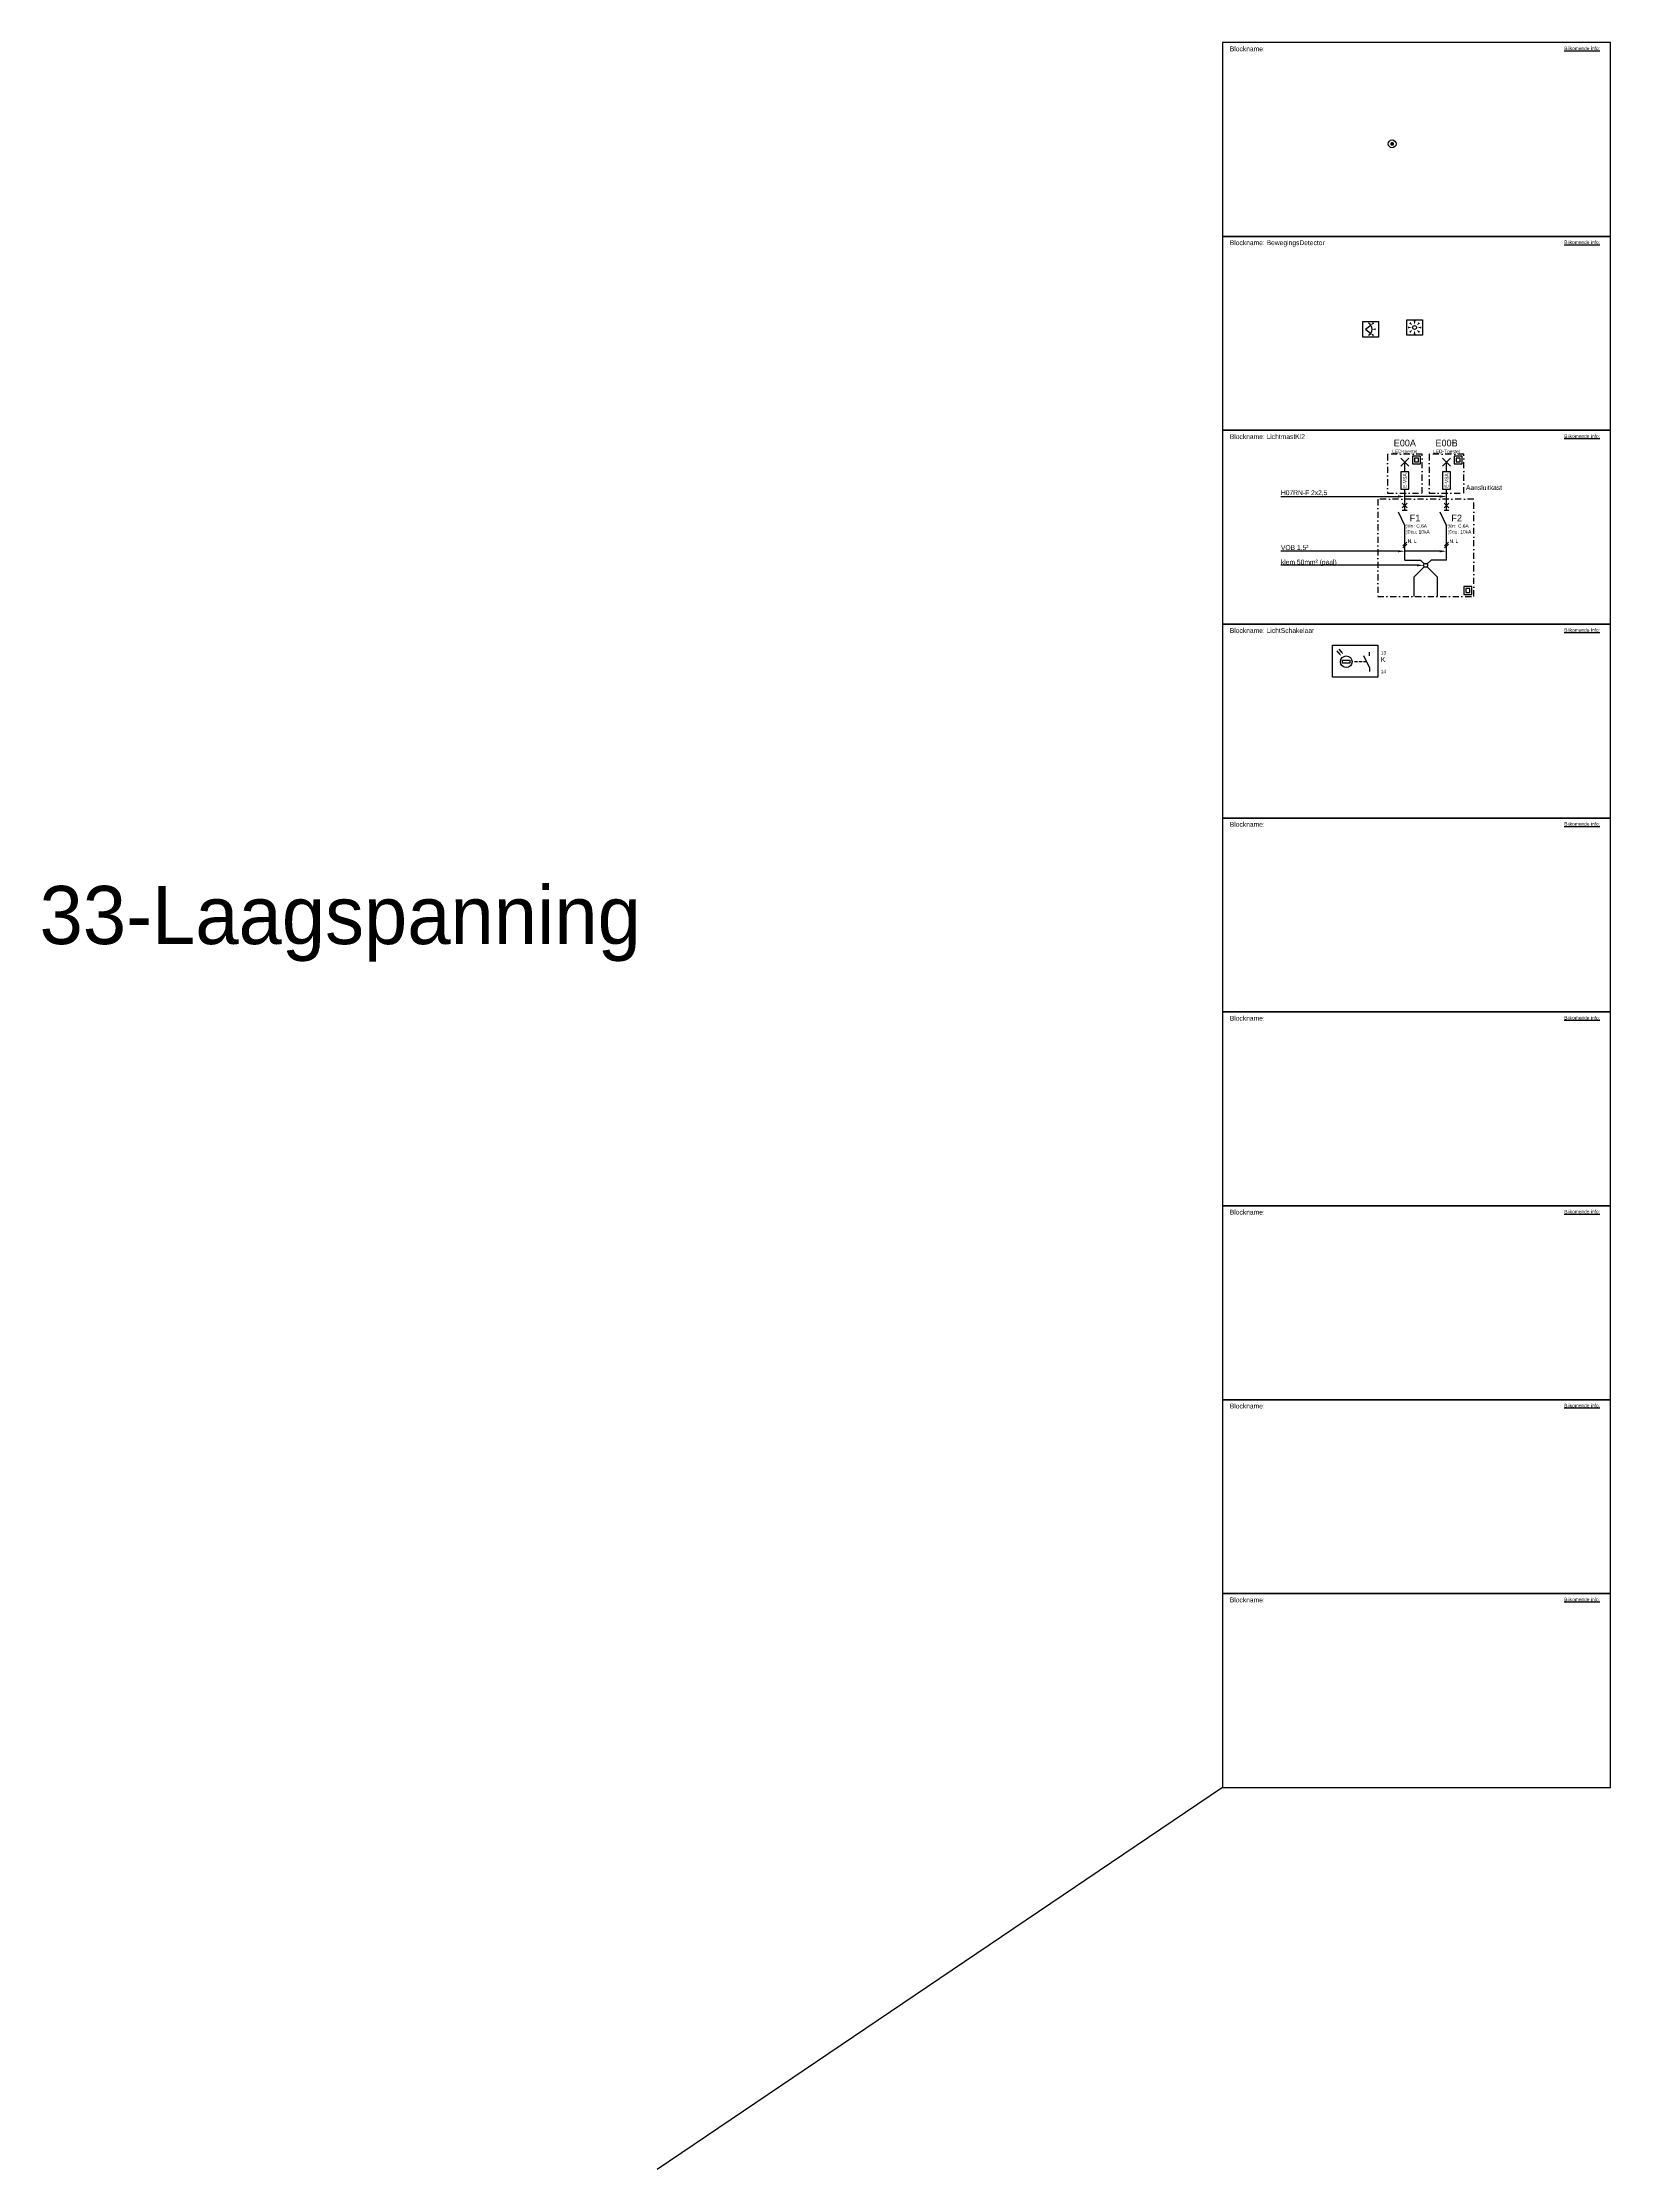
# Model space of a CAD drawing. Header units: millimetres. Extents: x -7152 to 5843, y -5056 to 10205.
# Drawn here: x 1798 to 2607, y -197 to 900 of the extents above; entities that cross this region are included whole.
import ezdxf
from ezdxf.enums import TextEntityAlignment as Align

# ---------------------------------------------------------------- set-up
doc = ezdxf.new("R2010")
doc.units = ezdxf.units.MM
doc.linetypes.add('DASHDOT2', pattern=[12.7, 6.35, -3.175, 0, -3.175])
doc.linetypes.add('HIDDEN2', pattern=[4.7625, 3.175, -1.5875])
doc.layers.add('35', color=2, linetype='Continuous')
doc.styles.add('ISOPLUS', font='isoplus')
doc.styles.get("Standard").update_dxf_attribs({"font": 'isoplus.shx'})

# ---------------------------------------------------------------- blocks, each defined once
blk = doc.blocks.new('*U449')
at = {"color": 0, "linetype": 'Continuous'}
for q in [(4, 2.1), (4, -2.1)]:
    blk.add_line((1.4, 0), q, dxfattribs=at)
blk.add_lwpolyline([(0, 4), (8, 4), (8, -4), (0, -4)], close=True, dxfattribs=at)
at = {"color": 7, "linetype": 'Continuous'}
for points in [[(4, 2.1, 0, 1, 0), (5.5, 3.3, 0, 0, 0)], [(4.7, 0, 0, 1, 0), (6.6, 0, 0, 0, 0)], [(4, -2.1, 0, 1, 0), (5.5, -3.3, 0, 0, 0)]]:
    blk.add_lwpolyline(points, format="xyseb", dxfattribs=at)
at = {"color": 0, "linetype": 'Continuous'}
blk.add_arc((1.4, 0), 3.39, 295.5729, 64.4271, dxfattribs=at)
at = {"color": 2, "linetype": 'Continuous'}
blk.add_attdef('NAAMB', text='', height=3.5, dxfattribs=at).set_placement((4, 5.5), align=Align.CENTER)
blk.add_attdef('NAAMR', text='', height=3.5, dxfattribs=at).set_placement((9.5, 0), align=Align.MIDDLE_LEFT)
blk = doc.blocks.new('*U453')
at = {"color": 7, "linetype": 'Continuous'}
blk.add_lwpolyline([(-0.95, 0, 0, 1, 0), (0.95, 0, 0, 0, 0)], format="xyseb", dxfattribs=at)
blk = doc.blocks.new('*U454')
at = {"color": 0, "linetype": 'ByBlock', "lineweight": -2, "transparency": 16777216}
for p, rotation in [((1.5, 0), 180), ((2.2, 1.8), 135), ((4, 2.5), 90), ((5.8, 1.8), 45), ((2.2, -1.8), 225), ((4, -2.5), 270), ((5.8, -1.8), 315)]:
    blk.add_blockref('*U453', p, dxfattribs=dict(at, rotation=rotation))
blk.add_blockref('*U453', (6.5, 0), dxfattribs=at)
blk = doc.blocks.new('*U452')
at = {"color": 0, "linetype": 'Continuous'}
blk.add_lwpolyline([(0, 4), (8, 4), (8, -4), (0, -4)], close=True, dxfattribs=at)
blk.add_circle((4, 0), 1, dxfattribs=at)
at = {"linetype": 'Continuous'}
blk.add_blockref('*U454', (0, 0), dxfattribs=at)
at = {"color": 2, "linetype": 'Continuous'}
blk.add_attdef('NAAMB', text='', height=3.5, dxfattribs=at).set_placement((4, 5.5), align=Align.CENTER)
blk.add_attdef('NAAMR', text='', height=3.5, dxfattribs=at).set_placement((9.5, 0), align=Align.MIDDLE_LEFT)
blk = doc.blocks.new('*U418')
at = {"color": 0}
blk.add_lwpolyline([(0, 0), (200, 0), (200, 100), (0, 100)], close=True, dxfattribs=at)
blk.add_text('Blockname:', height=2.5, dxfattribs=at).set_placement((3.7, 98), align=Align.TOP_LEFT)
at = {"color": 0, "linetype": 'Continuous'}
blk.add_text('%%UBijkomende info:', height=1.8, dxfattribs=at).set_placement((176.2, 96.1))
at = {"color": 161, "linetype": 'Continuous', "ltscale": 15, "true_color": 0x8c9ff3}
blk.add_attdef('BLOCKNAME', (22.7, 95.5), '', height=2.5, dxfattribs=at)
blk = doc.blocks.new('*U438')
at = {"color": 1, "linetype": 'ByBlock', "const_width": 1}
blk.add_lwpolyline([(-0.5, 0, 1), (0.5, 0, 1)], format="xyb", close=True, dxfattribs=at)
at = {"color": 0, "linetype": 'ByBlock'}
blk.add_circle((0, 0), 2, dxfattribs=at)
at = {"color": 2, "linetype": 'Continuous', "ltscale": 15}
blk.add_attdef('NAAM_L', text='', height=3.5, dxfattribs=at).set_placement((-3.5, 0), align=Align.MIDDLE_RIGHT)
at = {"color": 1, "linetype": 'Continuous', "ltscale": 15}
blk.add_attdef('TEKST135', text='', height=1.8, dxfattribs=at).set_placement((-2.5, 2.5), align=Align.RIGHT)
blk.add_attdef('TEKST45', (2.5, 2.5), '', height=1.8, dxfattribs=at)
at = {"color": 2, "linetype": 'Continuous', "ltscale": 15}
blk.add_attdef('NAAM_R', text='', height=3.5, dxfattribs=at).set_placement((3.5, 0), align=Align.MIDDLE_LEFT)
at = {"color": 1, "linetype": 'Continuous', "ltscale": 15}
blk.add_attdef('TEKST225', text='', height=1.8, dxfattribs=at).set_placement((-2.5, -2.5), align=Align.TOP_RIGHT)
blk.add_attdef('TEKST315', text='', height=1.8, dxfattribs=at).set_placement((2.5, -2.5), align=Align.TOP_LEFT)
blk = doc.blocks.new('*U457')
at = {"color": 0, "linetype": 'Continuous'}
for p, q in [((-15.8, 7.4), (-16.7, 8.6)), ((-14.7, 8.3), (-15.7, 9.5)), ((0, 0), (-3, 6))]:
    blk.add_line(p, q, dxfattribs=at)
at = {"color": 1, "linetype": 'HIDDEN2', "ltscale": 0.5}
blk.add_line((-1.5, 3), (-9, 3), dxfattribs=at)
at = {"color": 0, "linetype": 'Continuous'}
for points in [[(-19.2, 11.5), (4.2, 11.5), (4.2, -4.9), (-19.2, -4.9)], [(-13.9, 3.8), (-10.1, 3.8), (-10.1, 2.2), (-13.9, 2.2)]]:
    blk.add_lwpolyline(points, close=True, dxfattribs=at)
for points in [[(-14.6, 5.9, 0, 1, 0), (-15.8, 7.4, 0, 0, 0)], [(-13.6, 6.8, 0, 1, 0), (-14.7, 8.3, 0, 0, 0)]]:
    blk.add_lwpolyline(points, format="xyseb", dxfattribs=at)
blk.add_circle((-12, 3), 3, dxfattribs=at)
at = {"color": 1, "style": 'ISOPLUS'}
for tag, p in [('AMP', (5.8, 0.9)), ('KLNR1', (5.8, 7.6))]:
    blk.add_attdef(tag, text='', height=1.8, dxfattribs=at).set_placement(p, align=Align.MIDDLE_LEFT)
at = {"color": 2, "style": 'ISOPLUS'}
blk.add_attdef('NAAM', text='', height=2.5, dxfattribs=at).set_placement((5.8, 4.2), align=Align.MIDDLE_LEFT)
at = {"color": 1}
blk.add_attdef('KLNR2', text='', height=1.8, dxfattribs=at).set_placement((5.8, -2), align=Align.MIDDLE_LEFT)
blk = doc.blocks.new('*U409')
at = {"color": 0, "linetype": 'Continuous', "lineweight": -2}
blk.add_circle((0, 0), 1, dxfattribs=at)
at = {"color": 1}
blk.add_attdef('STROOK', text='', height=1.8, dxfattribs=at).set_placement((-2, 0), align=Align.MIDDLE_RIGHT)
blk.add_attdef('KLEMNUMMER', text='', height=1.8, dxfattribs=at).set_placement((2, 0), align=Align.MIDDLE_LEFT)
blk = doc.blocks.new('*U468')
at = {"color": 0}
for p, q in [((11.9, 71.3), (16.1, 67.1)), ((11.9, 67.1), (16.1, 71.3)), ((14, 64.2), (14, 69.2)), ((33.4, 71.3), (37.6, 67.1)), ((33.4, 67.1), (37.6, 71.3)), ((35.5, 64.2), (35.5, 69.2)), ((14, 44.4), (14, 55.2)), ((35.5, 44.4), (35.5, 55.2)), ((14, 18.7), (14, 36.4)), ((35.5, 18.7), (35.5, 36.4)), ((14, 18.7), (22, 18.7)), ((24, 15.3), (18.8, 10)), ((24, 16.7), (22, 18.7)), ((25.5, 16.7), (27.5, 18.7)), ((25.5, 15.3), (30.7, 10)), ((35.5, 18.7), (27.5, 18.7)), ((18.7, 10), (18.7, 0)), ((30.7, 10), (30.7, 0))]:
    blk.add_line(p, q, dxfattribs=at)
at = {"linetype": 'Continuous'}
for p, q in [((-49.9, 51.5), (10.5, 51.5)), ((20.2, 16), (-49.9, 16))]:
    blk.add_line(p, q, dxfattribs=at)
at = {"color": 0, "linetype": 'Continuous'}
for p, q in [((12.7, 45.6), (15.2, 48.1)), ((12.7, 48.1), (15.2, 45.6)), ((34.2, 45.6), (36.7, 48.1)), ((34.2, 48.1), (36.7, 45.6)), ((10.6, 43.6), (14, 36.4)), ((32.1, 43.6), (35.5, 36.4))]:
    blk.add_line(p, q, dxfattribs=at)
at = {"color": 0, "linetype": 'Continuous', "lineweight": -2}
for p, q in [((12.7, 44.4), (15.2, 44.4)), ((34.2, 44.4), (36.7, 44.4))]:
    blk.add_line(p, q, dxfattribs=at)
at = {"color": 1, "linetype": 'Continuous'}
for p, q in [((13, 26), (15, 28)), ((13, 25), (15, 27)), ((34.5, 26), (36.5, 28)), ((34.5, 25), (36.5, 27))]:
    blk.add_line(p, q, dxfattribs=at)
at = {"color": 0, "linetype": 'ByBlock', "lineweight": -2}
blk.add_line((-28, 16), (-28, 16), dxfattribs=at)
at = {"linetype": 'DASHDOT2', "ltscale": 0.5}
for points in [[(5, 53.2), (23, 53.2), (23, 73.3), (5, 73.3)], [(26.5, 53.2), (44.5, 53.2), (44.5, 73.3), (26.5, 73.3)], [(0, 0), (49.5, 0), (49.5, 50.1), (0, 50.1)]]:
    blk.add_lwpolyline(points, close=True, dxfattribs=at)
at = {"color": 7, "linetype": 'Continuous'}
for points in [[(18, 68.3), (22, 68.3), (22, 72.3), (18, 72.3)], [(19, 69.3), (21, 69.3), (21, 71.3), (19, 71.3)], [(39.5, 68.3), (43.5, 68.3), (43.5, 72.3), (39.5, 72.3)], [(40.5, 69.3), (42.5, 69.3), (42.5, 71.3), (40.5, 71.3)], [(44.5, 1), (48.5, 1), (48.5, 5), (44.5, 5)], [(45.5, 2), (47.5, 2), (47.5, 4), (45.5, 4)]]:
    blk.add_lwpolyline(points, close=True, dxfattribs=at)
at = {"color": 0}
for points in [[(16, 55.2), (16, 64.2), (12, 64.2), (12, 55.2)], [(37.5, 55.2), (37.5, 64.2), (33.5, 64.2), (33.5, 55.2)]]:
    blk.add_lwpolyline(points, close=True, dxfattribs=at)
at = {"linetype": 'ByBlock', "lineweight": -2}
for points in [[(32, 51.5), (14, 51.5)], [(10.5, 23.3), (-49.9, 23.3)], [(32, 23.3), (14, 23.3)]]:
    blk.add_lwpolyline(points, dxfattribs=at)
at = {"linetype": 'Continuous'}
for points in [[(10.5, 52.1), (14, 51.5), (10.5, 50.9)], [(32, 52.1), (35.5, 51.5), (32, 50.9)], [(10.5, 23.8), (14, 23.3), (10.5, 22.7)], [(32, 23.8), (35.5, 23.3), (32, 22.7)], [(20.2, 16.6), (23.7, 16), (20.2, 15.4)]]:
    blk.add_solid(points, dxfattribs=at)
at = {"color": 0, "linetype": 'Continuous'}
blk.add_blockref('*U409', (24.7, 16), dxfattribs=at)
at = {"linetype": 'Continuous', "style": 'ISOPLUS'}
blk.add_text('Aansluitkast', height=2.5, dxfattribs=at).set_placement((45.5, 54.1), align=Align.BOTTOM_LEFT)
at = {"color": 1, "style": 'ISOPLUS'}
for s, p in [('¦©n:', (19.1, 35.4)), ('¦©cu:', (20.3, 32.4)), ('¦©n:', (40.6, 35.4)), ('¦©cu:', (41.8, 32.4))]:
    blk.add_text(s, height=1.8, dxfattribs=at).set_placement(p, align=Align.RIGHT)
at = {"color": 2, "linetype": 'Continuous', "style": 'ISOPLUS'}
for s, p in [('F1', (16.5, 40.4)), ('F2', (38, 40.4))]:
    blk.add_text(s, height=3.5, dxfattribs=at).set_placement(p, align=Align.MIDDLE_LEFT)
at = {"linetype": 'Continuous', "style": 'ISOPLUS', "flags": 1}
for tag, p, height in [('LAMP_A', (7.9, 100.5), 2.5), ('LAMP_B', (34.1, 101.7), 1.8)]:
    blk.add_attdef(tag, p, '', height=height, dxfattribs=at)
at = {"color": 1, "style": 'ISOPLUS'}
for tag, p in [('TYPELA', (14, 73.3)), ('TYPELB', (35.5, 73.3))]:
    blk.add_attdef(tag, text='', height=1.8, dxfattribs=at).set_placement(p, align=Align.BOTTOM_CENTER)
at = {"linetype": 'Continuous', "style": 'ISOPLUS'}
for tag, p in [('VOORSCHAKELAPPARAATLA', (14, 59.7)), ('VOORSCHAKELAPPARAATLB', (35.5, 59.7))]:
    blk.add_attdef(tag, text='', height=1.8, rotation=90, dxfattribs=at).set_placement(p, align=Align.MIDDLE_CENTER)
for tag, p in [('KABEL1D', (-49.9, 52.2)), ('KABEL2D', (-49.9, 23.9)), ('KLEMMEND', (-49.9, 16.4))]:
    blk.add_attdef(tag, p, '', height=2.5, dxfattribs=at)
at = {"color": 1, "linetype": 'Continuous', "style": 'ISOPLUS'}
for tag, p in [('INLA', (19.9, 35.4)), ('INLB', (41.4, 35.4)), ('FASENLA', (15.5, 27.6)), ('FASENLB', (37, 27.6))]:
    blk.add_attdef(tag, p, '', height=1.8, dxfattribs=at)
at = {"color": 1, "style": 'ISOPLUS'}
for tag, p in [('ICUA', (21.1, 32.4)), ('ICUB', (42.6, 32.4))]:
    blk.add_attdef(tag, p, '', height=1.8, dxfattribs=at)
at = {"layer": '35', "style": 'ISOPLUS'}
blk.add_attdef('PAALDNR', text='', height=3.5, dxfattribs=at).set_placement((24.7, 89), align=Align.CENTER)
for tag, p in [('NAAMLA', (14, 76.3)), ('NAAMLB', (35.5, 76.3))]:
    blk.add_attdef(tag, text='', height=3.5, dxfattribs=at).set_placement(p, align=Align.BOTTOM_CENTER)

msp = doc.modelspace()

# ---------------------------------------------------------------- linework, layer by layer
at = {"linetype": 'Continuous'}
for p, q in [((2482.335, 583.622), (2482.335, 585.622)), ((2482.335, 577.622), (2482.335, 575.622)), ((2406.552, 0), (2115, -197))]:
    msp.add_line(p, q, dxfattribs=at)

# ---------------------------------------------------------------- block references
at = {"color": 110, "linetype": 'Continuous'}
msp.add_blockref('*U418', (2406.552, 800), dxfattribs=at)
at = {"linetype": 'Continuous'}
for name, p in [('*U438', (2493.976, 847.737)), ('*U452', (2501.544, 753.016)), ('*U449', (2478.917, 752.117))]:
    msp.add_blockref(name, p, dxfattribs=at)
at = {"color": 110, "linetype": 'Continuous'}
for p, values in [((2406.552, 700), {'BLOCKNAME': 'BewegingsDetector'}), ((2406.552, 600), {'BLOCKNAME': 'LichtmastKl2'}), ((2406.552, 500), {'BLOCKNAME': 'LichtSchakelaar'})]:
    msp.add_blockref('*U418', p, dxfattribs=at).add_auto_attribs(values)
at = {"linetype": 'Continuous'}
for name, p, values in [('*U468', (2486.524, 614.359), {'NAAMLA': 'E00A', 'TYPELA': 'LED-toestel', 'VOORSCHAKELAPPARAATLA': 'E-VSA', 'INLA': 'C,6A', 'ICUA': '10kA', 'FASENLA': 'N, L', 'NAAMLB': 'E00B', 'TYPELB': 'LED-Toestel', 'VOORSCHAKELAPPARAATLB': 'E-VSA', 'INLB': 'C,6A', 'ICUB': '10kA', 'FASENLB': 'N, L', 'KABEL1D': 'H07RN-F 2x2,5', 'KABEL2D': 'VOB 1,5²', 'KLEMMEND': 'klem 50mm² (paal)'}), ('*U457', (2482.335, 577.622), {'NAAM': 'K', 'KLNR1': '13', 'KLNR2': '14'})]:
    msp.add_blockref(name, p, dxfattribs=at).add_auto_attribs(values)
at = {"color": 160, "linetype": 'Continuous'}
for p in [(2406.552, 400), (2406.552, 300), (2406.552, 200), (2406.552, 100), (2406.552, 0)]:
    msp.add_blockref('*U418', p, dxfattribs=at)

# ---------------------------------------------------------------- texts
at = {"color": 7}
msp.add_text('33-Laagspanning', height=30, dxfattribs=at).set_placement((2106.552, 450), align=Align.MIDDLE_RIGHT)

doc.saveas('drawing.dxf')
